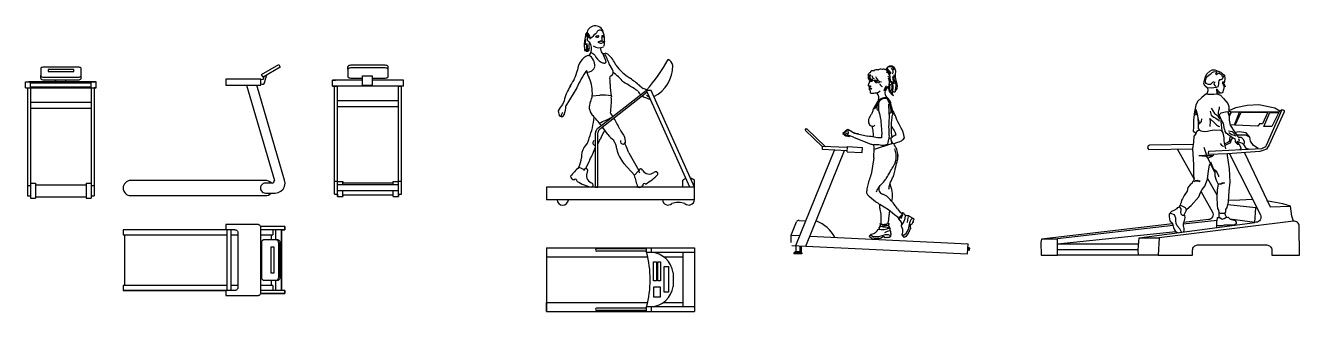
# Model space of a CAD drawing. Header units: millimetres. Extents: x 29224 to 62779, y 35576 to 54938.
# Drawn here: x 41685 to 54280, y 38608 to 41432 of the extents above; entities that cross this region are included whole.
import ezdxf

# ---------------------------------------------------------------- set-up
doc = ezdxf.new("R2010")
doc.units = ezdxf.units.MM

# ---------------------------------------------------------------- blocks, each defined once
blk = doc.blocks.new('A$C6AF448ED')
at = {"linetype": 'Continuous'}
for p, q in [((151, 1286), (150, 1281)), ((150, 1281), (150, 1211)), ((156, 1290), (151, 1286)), ((162, 1293), (156, 1290)), ((171, 1295), (162, 1293)), ((180, 1296), (171, 1295)), ((520, 1296), (180, 1296)), ((477, 1271), (223, 1271)), ((223, 1271), (223, 1252)), ((477, 1252), (477, 1271)), ((529, 1295), (520, 1296)), ((538, 1293), (529, 1295)), ((544, 1290), (538, 1293)), ((549, 1286), (544, 1290)), ((550, 1281), (549, 1286)), ((550, 1211), (550, 1281)), ((0, 1150), (50, 1150)), ((0, 1090), (0, 1150)), ((670, 1150), (30, 1150)), ((50, 1150), (51, 1150)), ((50, 1090), (50, 1150)), ((50, 1139), (650, 1139)), ((51, 1150), (56, 1150)), ((56, 1150), (62, 1150)), ((62, 1150), (71, 1150)), ((71, 1150), (80, 1150)), ((80, 1150), (620, 1150)), ((150, 1185), (150, 1211)), ((150, 1211), (151, 1206)), ((150, 1185), (151, 1180)), ((151, 1206), (156, 1202)), ((151, 1180), (156, 1176)), ((156, 1202), (162, 1199)), ((156, 1176), (162, 1173)), ((162, 1199), (171, 1197)), ((162, 1173), (171, 1171)), ((171, 1197), (180, 1196)), ((171, 1171), (180, 1170)), ((180, 1196), (520, 1196)), ((180, 1170), (520, 1170)), ((223, 1252), (477, 1252)), ((223, 1251), (223, 1252)), ((223, 1251), (477, 1251)), ((295, 1150), (295, 1170)), ((295, 1170), (295, 1150)), ((395, 1170), (395, 1150)), ((477, 1251), (477, 1252)), ((520, 1196), (529, 1197)), ((520, 1170), (529, 1171)), ((529, 1197), (538, 1199)), ((529, 1171), (538, 1173)), ((538, 1199), (544, 1202)), ((538, 1173), (544, 1176)), ((544, 1202), (549, 1206)), ((544, 1176), (549, 1180)), ((549, 1206), (550, 1211)), ((549, 1180), (550, 1185)), ((550, 1185), (550, 1211)), ((620, 1150), (629, 1150)), ((629, 1150), (638, 1150)), ((638, 1150), (644, 1150)), ((644, 1150), (649, 1150)), ((649, 1150), (650, 1150)), ((650, 1150), (700, 1150)), ((650, 1090), (650, 1150)), ((679, 1150), (670, 1150)), ((688, 1150), (679, 1150)), ((694, 1150), (688, 1150)), ((699, 1150), (694, 1150)), ((700, 1150), (699, 1150)), ((700, 1090), (700, 1150)), ((0, 1090), (50, 1090)), ((20, 1090), (20, 151)), ((20, 1090), (50, 1090)), ((50, 1101), (650, 1101)), ((50, 1090), (50, 151)), ((650, 1090), (50, 1090)), ((50, 1090), (51, 1090)), ((51, 1090), (56, 1090)), ((56, 1090), (62, 1090)), ((62, 1090), (71, 1090)), ((71, 1090), (80, 1090)), ((80, 1090), (620, 1090)), ((620, 1090), (629, 1090)), ((629, 1090), (638, 1090)), ((638, 1090), (644, 1090)), ((644, 1090), (649, 1090)), ((649, 1090), (650, 1090)), ((650, 1090), (650, 151)), ((650, 1090), (680, 1090)), ((650, 1090), (700, 1090)), ((680, 1090), (680, 151)), ((688, 1090), (680, 1090)), ((694, 1090), (688, 1090)), ((699, 1090), (694, 1090)), ((700, 1090), (699, 1090)), ((50, 950), (650, 950)), ((50, 890), (650, 890)), ((20, 151), (20, 145)), ((20, 145), (20, 138)), ((20, 138), (20, 133)), ((20, 133), (20, 129)), ((20, 129), (20, 126)), ((50, 151), (50, 150)), ((50, 150), (50, 146)), ((50, 150), (100, 150)), ((50, 146), (50, 136)), ((50, 136), (50, 119)), ((100, 150), (100, 146)), ((100, 146), (100, 136)), ((100, 136), (100, 123)), ((100, 134), (600, 134)), ((100, 134), (100, 132)), ((100, 132), (100, 123)), ((600, 150), (600, 146)), ((600, 150), (650, 150)), ((600, 146), (600, 136)), ((600, 136), (600, 119)), ((650, 151), (650, 145)), ((650, 150), (650, 146)), ((650, 146), (650, 136)), ((650, 145), (650, 138)), ((650, 138), (650, 133)), ((650, 136), (650, 119)), ((650, 133), (650, 129)), ((650, 129), (650, 126)), ((680, 151), (680, 145)), ((680, 145), (680, 138)), ((680, 138), (680, 133)), ((680, 133), (680, 129)), ((680, 129), (680, 126)), ((20, 126), (20, 125)), ((20, 125), (50, 125)), ((20, 125), (20, 123)), ((20, 123), (20, 115)), ((20, 115), (20, 104)), ((20, 104), (20, 90)), ((20, 90), (20, 75)), ((20, 75), (20, 60)), ((20, 60), (20, 46)), ((20, 46), (20, 35)), ((20, 35), (20, 27)), ((20, 27), (20, 25)), ((20, 25), (50, 25)), ((20, 25), (50, 25)), ((50, 119), (50, 98)), ((50, 98), (50, 75)), ((50, 75), (50, 52)), ((50, 52), (50, 31)), ((50, 31), (50, 14)), ((50, 14), (50, 4)), ((50, 4), (50, 0)), ((100, 123), (100, 110)), ((100, 119), (100, 98)), ((100, 110), (100, 93)), ((100, 98), (100, 75)), ((100, 93), (100, 75)), ((100, 75), (100, 57)), ((100, 75), (100, 52)), ((100, 57), (100, 40)), ((100, 52), (100, 31)), ((100, 40), (100, 27)), ((100, 27), (100, 14)), ((100, 27), (100, 18)), ((100, 18), (100, 16)), ((100, 16), (600, 16)), ((100, 14), (100, 4)), ((100, 4), (100, 0)), ((600, 119), (600, 98)), ((600, 98), (600, 75)), ((600, 75), (600, 52)), ((600, 52), (600, 31)), ((600, 31), (600, 14)), ((600, 14), (600, 4)), ((600, 4), (600, 0)), ((650, 126), (650, 125)), ((650, 125), (680, 125)), ((650, 125), (650, 123)), ((650, 123), (650, 115)), ((650, 119), (650, 98)), ((650, 115), (650, 104)), ((650, 104), (650, 90)), ((650, 98), (650, 75)), ((650, 90), (650, 75)), ((650, 75), (650, 60)), ((650, 75), (650, 52)), ((650, 60), (650, 46)), ((650, 52), (650, 31)), ((650, 46), (650, 35)), ((650, 35), (650, 27)), ((650, 31), (650, 14)), ((650, 27), (650, 25)), ((650, 25), (680, 25)), ((650, 25), (680, 25)), ((650, 14), (650, 4)), ((650, 4), (650, 0)), ((680, 126), (680, 125)), ((680, 125), (680, 123)), ((680, 123), (680, 115)), ((680, 115), (680, 104)), ((680, 104), (680, 90)), ((680, 90), (680, 75)), ((680, 75), (680, 60)), ((680, 60), (680, 46)), ((680, 46), (680, 35)), ((680, 35), (680, 27)), ((680, 27), (680, 25)), ((50, 0), (100, 0)), ((50, 0), (100, 0)), ((600, 0), (650, 0)), ((600, 0), (650, 0))]:
    blk.add_line(p, q, dxfattribs=at)
blk = doc.blocks.new('A$C3A6A3270')
at = {"linetype": 'Continuous'}
for p, q in [((151, 1286), (150, 1281)), ((150, 1255), (150, 1281)), ((151, 1260), (150, 1255)), ((156, 1290), (151, 1286)), ((156, 1264), (151, 1260)), ((162, 1293), (156, 1290)), ((162, 1267), (156, 1264)), ((171, 1295), (162, 1293)), ((171, 1269), (162, 1267)), ((180, 1296), (171, 1295)), ((180, 1270), (171, 1269)), ((520, 1296), (180, 1296)), ((520, 1270), (180, 1270)), ((529, 1295), (520, 1296)), ((529, 1269), (520, 1270)), ((538, 1293), (529, 1295)), ((538, 1267), (529, 1269)), ((544, 1290), (538, 1293)), ((544, 1264), (538, 1267)), ((549, 1286), (544, 1290)), ((549, 1260), (544, 1264)), ((550, 1281), (549, 1286)), ((550, 1255), (549, 1260)), ((550, 1255), (550, 1281)), ((1, 1150), (0, 1150)), ((0, 1150), (30, 1150)), ((0, 1090), (0, 1150)), ((6, 1150), (1, 1150)), ((12, 1150), (6, 1150)), ((21, 1150), (12, 1150)), ((30, 1150), (21, 1150)), ((295, 1150), (30, 1150)), ((150, 1255), (150, 1185)), ((150, 1185), (151, 1180)), ((151, 1180), (156, 1176)), ((156, 1176), (162, 1173)), ((162, 1173), (171, 1171)), ((171, 1171), (180, 1170)), ((180, 1170), (295, 1170)), ((295, 1193), (395, 1193)), ((295, 1118), (295, 1193)), ((395, 1118), (395, 1193)), ((395, 1170), (520, 1170)), ((670, 1150), (395, 1150)), ((520, 1170), (529, 1171)), ((529, 1171), (538, 1173)), ((538, 1173), (544, 1176)), ((544, 1176), (549, 1180)), ((549, 1180), (550, 1185)), ((550, 1185), (550, 1255)), ((679, 1150), (670, 1150)), ((688, 1150), (679, 1150)), ((694, 1150), (688, 1150)), ((699, 1150), (694, 1150)), ((700, 1150), (699, 1150)), ((700, 1090), (700, 1150)), ((1, 1090), (0, 1090)), ((0, 1090), (20, 1090)), ((6, 1090), (1, 1090)), ((12, 1090), (6, 1090)), ((21, 1090), (12, 1090)), ((20, 1090), (50, 1090)), ((20, 153), (20, 1090)), ((30, 1090), (21, 1090)), ((670, 1090), (30, 1090)), ((50, 153), (50, 1090)), ((295, 1111), (295, 1118)), ((295, 1106), (295, 1111)), ((295, 1102), (295, 1106)), ((295, 1101), (295, 1102)), ((295, 1101), (395, 1101)), ((395, 1111), (395, 1118)), ((395, 1106), (395, 1111)), ((395, 1102), (395, 1106)), ((395, 1101), (395, 1102)), ((650, 1090), (680, 1090)), ((650, 153), (650, 1090)), ((679, 1090), (670, 1090)), ((688, 1090), (679, 1090)), ((680, 153), (680, 1090)), ((694, 1090), (688, 1090)), ((699, 1090), (694, 1090)), ((700, 1090), (699, 1090)), ((50, 950), (650, 950)), ((50, 890), (650, 890)), ((20, 153), (50, 153)), ((20, 123), (20, 153)), ((50, 123), (50, 153)), ((50, 150), (100, 150)), ((100, 146), (100, 150)), ((100, 150), (100, 146)), ((100, 136), (100, 146)), ((100, 146), (100, 136)), ((100, 136), (100, 134)), ((100, 120), (100, 136)), ((100, 132), (100, 134)), ((100, 134), (600, 134)), ((100, 134), (600, 134)), ((100, 123), (100, 132)), ((600, 150), (650, 150)), ((600, 146), (600, 150)), ((600, 136), (600, 146)), ((600, 120), (600, 136)), ((650, 153), (680, 153)), ((650, 123), (650, 153)), ((680, 123), (680, 153)), ((20, 92), (20, 123)), ((20, 65), (20, 92)), ((20, 44), (20, 65)), ((20, 30), (20, 44)), ((20, 25), (20, 30)), ((20, 25), (50, 25)), ((50, 92), (50, 123)), ((50, 120), (650, 120)), ((50, 65), (50, 92)), ((50, 44), (50, 65)), ((50, 60), (650, 60)), ((50, 30), (50, 44)), ((50, 25), (50, 30)), ((50, 14), (50, 25)), ((50, 25), (50, 14)), ((50, 4), (50, 14)), ((50, 14), (50, 4)), ((50, 0), (50, 4)), ((50, 4), (50, 0)), ((50, 0), (100, 0)), ((100, 120), (100, 123)), ((100, 52), (100, 60)), ((100, 57), (100, 60)), ((100, 40), (100, 57)), ((100, 31), (100, 52)), ((100, 27), (100, 40)), ((100, 18), (100, 27)), ((100, 14), (100, 27)), ((100, 16), (100, 18)), ((100, 16), (100, 14)), ((100, 16), (600, 16)), ((100, 4), (100, 14)), ((100, 14), (100, 4)), ((100, 0), (100, 4)), ((100, 4), (100, 0)), ((600, 52), (600, 60)), ((600, 31), (600, 52)), ((600, 14), (600, 31)), ((600, 4), (600, 14)), ((600, 0), (600, 4)), ((600, 0), (650, 0)), ((650, 92), (650, 123)), ((650, 65), (650, 92)), ((650, 44), (650, 65)), ((650, 30), (650, 44)), ((650, 25), (650, 30)), ((650, 14), (650, 25)), ((650, 25), (650, 14)), ((650, 25), (680, 25)), ((650, 4), (650, 14)), ((650, 14), (650, 4)), ((650, 0), (650, 4)), ((650, 4), (650, 0)), ((680, 92), (680, 123)), ((680, 65), (680, 92)), ((680, 44), (680, 65)), ((680, 30), (680, 44)), ((680, 25), (680, 30))]:
    blk.add_line(p, q, dxfattribs=at)
blk = doc.blocks.new('A$C50002587')
at = {"linetype": 'Continuous'}
for p, q in [((1392, 1176), (1384, 1147)), ((1399, 1118), (1422, 1193)), ((1221, 1090), (1495, 151)), ((1597, 153), (1323, 1090)), ((1407, 150), (75, 150)), ((1601, 123), (1597, 153)), ((75, 0), (1407, 0)), ((1407, 25), (1502, 25)), ((1502, 25), (1533, 30)), ((1533, 30), (1560, 44)), ((1560, 44), (1581, 65)), ((1581, 65), (1596, 92)), ((1596, 92), (1601, 123))]:
    blk.add_line(p, q, dxfattribs=at)
blk.add_line((1410, 125), (1475, 125))
for points in [[(1383, 1170), (1368, 1196), (1539, 1296), (1554, 1270)], [(1017, 1090), (1363, 1090), (1363, 1150), (1017, 1150)]]:
    blk.add_lwpolyline(points, close=True)
for centre, radius, start, end in [((1377, 1124), 23.4, 73.8451, 127.1809), ((1377, 1124), 23.4, 232.8191, 344.0241), ((75, 75), 75, 90, 270), ((1407, 75), 75, 41.8093, 90.4444), ((1475, 145), 20.4, 267.9665, 17.3879), ((1408, 75), 50, 88.7037, 271.2974), ((1407, 75), 75, 269.5556, 318.1912)]:
    blk.add_arc(centre, radius, start, end)
blk = doc.blocks.new('A$C02925C6F')
at = {"linetype": 'Continuous'}
for p, q in [((50, 495), (50, 1600)), ((100, 1600), (50, 1600)), ((100, 1600), (50, 1600)), ((50, 1600), (50, 584)), ((100, 574), (100, 1600)), ((100, 1585), (100, 1600)), ((600, 1585), (100, 1585)), ((600, 1585), (100, 1585)), ((600, 1600), (600, 574)), ((650, 1600), (600, 1600)), ((650, 1600), (600, 1600)), ((600, 1600), (600, 1585)), ((650, 495), (650, 1600)), ((650, 584), (650, 1600)), ((50, 584), (0, 584)), ((0, 584), (0, 268)), ((50, 584), (0, 584)), ((0, 584), (0, 268)), ((650, 574), (50, 574)), ((650, 534), (50, 534)), ((100, 465), (100, 534)), ((600, 534), (600, 465)), ((700, 584), (650, 584)), ((700, 584), (650, 584)), ((700, 268), (700, 584)), ((700, 268), (700, 584)), ((50, 490), (50, 495)), ((52, 485), (50, 490)), ((54, 480), (52, 485)), ((57, 476), (54, 480)), ((61, 472), (57, 476)), ((65, 469), (61, 472)), ((70, 467), (65, 469)), ((75, 466), (70, 467)), ((80, 465), (75, 466)), ((620, 465), (80, 465)), ((625, 466), (620, 465)), ((630, 467), (625, 466)), ((635, 469), (630, 467)), ((639, 472), (635, 469)), ((643, 476), (639, 472)), ((646, 480), (643, 476)), ((648, 485), (646, 480)), ((650, 490), (648, 485)), ((650, 495), (650, 490)), ((0, 268), (0, 263)), ((0, 268), (1, 263)), ((0, 263), (2, 258)), ((1, 263), (2, 258)), ((2, 258), (4, 253)), ((2, 258), (4, 253)), ((4, 253), (7, 249)), ((4, 253), (7, 249)), ((693, 249), (696, 253)), ((693, 249), (696, 253)), ((696, 253), (698, 258)), ((696, 253), (698, 258)), ((698, 258), (700, 263)), ((698, 258), (699, 263)), ((699, 263), (700, 268)), ((700, 263), (700, 268)), ((7, 249), (11, 245)), ((7, 249), (11, 245)), ((11, 245), (15, 242)), ((11, 245), (15, 242)), ((15, 242), (20, 240)), ((15, 242), (20, 240)), ((20, 240), (25, 239)), ((20, 0), (20, 240)), ((20, 240), (20, 0)), ((25, 239), (30, 238)), ((30, 238), (670, 238)), ((50, 0), (50, 238)), ((100, 120), (100, 238)), ((150, 135), (100, 135)), ((152, 216), (150, 212)), ((150, 212), (150, 208)), ((150, 208), (150, 73)), ((154, 220), (152, 216)), ((157, 224), (154, 220)), ((161, 227), (157, 224)), ((165, 230), (161, 227)), ((170, 232), (165, 230)), ((175, 233), (170, 232)), ((180, 233), (175, 233)), ((520, 233), (180, 233)), ((477, 139), (223, 139)), ((223, 139), (223, 106)), ((477, 106), (477, 139)), ((525, 233), (520, 233)), ((530, 232), (525, 233)), ((535, 230), (530, 232)), ((539, 227), (535, 230)), ((543, 224), (539, 227)), ((546, 220), (543, 224)), ((548, 216), (546, 220)), ((550, 212), (548, 216)), ((550, 208), (550, 212)), ((550, 73), (550, 208)), ((600, 135), (550, 135)), ((600, 238), (600, 120)), ((650, 0), (650, 238)), ((670, 238), (675, 239)), ((675, 239), (680, 240)), ((680, 240), (685, 242)), ((680, 240), (685, 242)), ((680, 0), (680, 240)), ((680, 0), (680, 240)), ((685, 242), (689, 245)), ((685, 242), (689, 245)), ((689, 245), (693, 249)), ((689, 245), (693, 249)), ((50, 0), (20, 0)), ((20, 0), (50, 0)), ((100, 120), (50, 120)), ((150, 94), (50, 94)), ((650, 35), (50, 35)), ((50, 0), (50, 35)), ((50, 35), (650, 35)), ((150, 88), (150, 83)), ((150, 83), (152, 79)), ((150, 73), (150, 69)), ((150, 69), (152, 64)), ((152, 79), (154, 75)), ((152, 64), (154, 60)), ((154, 75), (157, 71)), ((154, 60), (157, 57)), ((157, 71), (161, 68)), ((157, 57), (161, 53)), ((161, 68), (165, 66)), ((161, 53), (165, 51)), ((165, 66), (170, 64)), ((165, 51), (170, 49)), ((170, 64), (175, 63)), ((170, 49), (175, 48)), ((175, 63), (180, 62)), ((175, 48), (180, 47)), ((180, 62), (520, 62)), ((180, 47), (520, 47)), ((223, 107), (477, 107)), ((223, 106), (477, 106)), ((520, 62), (525, 63)), ((520, 47), (525, 48)), ((525, 63), (530, 64)), ((525, 48), (530, 49)), ((530, 64), (535, 66)), ((530, 49), (535, 51)), ((535, 66), (539, 68)), ((535, 51), (539, 53)), ((539, 68), (543, 71)), ((539, 53), (543, 57)), ((543, 71), (546, 75)), ((543, 57), (546, 60)), ((546, 75), (548, 79)), ((546, 60), (548, 64)), ((548, 79), (550, 83)), ((548, 64), (550, 69)), ((650, 94), (550, 94)), ((550, 83), (550, 88)), ((550, 69), (550, 73)), ((650, 120), (600, 120)), ((650, 35), (650, 0)), ((680, 0), (650, 0)), ((650, 0), (680, 0))]:
    blk.add_line(p, q, dxfattribs=at)
blk = doc.blocks.new('A$C5AAA7C90')
for p, q in [((990, 585), (990, 630)), ((1035, 630), (1035, 585)), ((0, 540), (1001, 540)), ((990, 619), (495, 619)), ((990, 596), (495, 596)), ((990, 585), (1463, 585)), ((1157, 540), (1350, 540)), ((1350, 585), (1350, 45)), ((1252, 382), (1252, 247)), ((0, 90), (1001, 90)), ((0, 0), (0, 90)), ((990, 34), (495, 34)), ((990, 11), (495, 11)), ((1463, 45), (990, 45)), ((990, 0), (990, 45)), ((1035, 45), (1035, 0)), ((1157, 90), (1350, 90))]:
    blk.add_line(p, q)
for points in [[(0, 630), (1463, 630), (1463, 270), (1463, 0)], [(0, 630), (0, 270), (0, 0), (1463, 0)]]:
    blk.add_lwpolyline(points)
for points in [[(1058, 489), (1088, 489), (1088, 303), (1058, 303)], [(1100, 489), (1129, 489), (1129, 303), (1100, 303)], [(1163, 443), (1206, 443), (1206, 191), (1163, 191)], [(1058, 146), (1129, 146), (1129, 240), (1058, 240)]]:
    blk.add_lwpolyline(points, close=True)
for centre, radius, start, end in [((496, 607), 11.3, 93.4357, 266.5643), ((12, 315), 1014, 344.5607, 15.4393), ((1017, 349), 237, 8.1895, 85.6642), ((1017, 281), 237, 274.3358, 351.8105), ((496, 22), 11.3, 93.4357, 266.5643)]:
    blk.add_arc(centre, radius, start, end)
blk = doc.blocks.new('A$C2A200C82')
for p, q in [((387, 1582), (390, 1641)), ((389, 1676), (409, 1653)), ((394, 1683), (413, 1659)), ((416, 1679), (400, 1699)), ((403, 1685), (425, 1655)), ((544, 1656), (549, 1637)), ((380, 1526), (375, 1603)), ((376, 1528), (383, 1524)), ((385, 1522), (382, 1541)), ((382, 1541), (389, 1526)), ((383, 1524), (385, 1522)), ((389, 1526), (396, 1538)), ((396, 1538), (401, 1514)), ((400, 1596), (407, 1529)), ((401, 1514), (400, 1596)), ((407, 1529), (413, 1517)), ((413, 1546), (419, 1523)), ((413, 1517), (413, 1546)), ((419, 1523), (422, 1548)), ((422, 1548), (420, 1536)), ((530, 1617), (508, 1608)), ((508, 1608), (534, 1599)), ((553, 1619), (563, 1614)), ((563, 1614), (553, 1601)), ((587, 1428), (556, 1498)), ((652, 1338), (620, 1396)), ((300, 1159), (192, 979)), ((923, 1177), (956, 1151)), ((174, 1031), (158, 992)), ((453, 1078), (527, 1084)), ((990, 1133), (507, 757)), ((997, 1116), (533, 754)), ((1018, 1061), (989, 1082)), ((989, 1059), (1016, 1047)), ((1418, 177), (990, 1133)), ((1035, 1133), (990, 1133)), ((1463, 177), (1035, 1133)), ((116, 930), (126, 886)), ((147, 883), (163, 916)), ((174, 896), (156, 872)), ((484, 177), (484, 715)), ((507, 177), (507, 713)), ((815, 516), (913, 340)), ((869, 294), (765, 411)), ((320, 373), (373, 350)), ((913, 340), (869, 294)), ((0, 177), (0, 53)), ((1463, 177), (0, 177)), ((484, 177), (507, 177)), ((1350, 222), (1350, 245)), ((1350, 177), (1350, 222)), ((1463, 53), (1463, 245)), ((1463, 53), (0, 53))]:
    blk.add_line(p, q)
for centre, radius, start, end in [((482, 1687), 83.2, 6.1128, 166.6309), ((740, 1573), 366, 163.5836, 187.027), ((394, 1683), 8.67, 13.1451, 230.5092), ((409, 1696), 13, 125.7378, 241.506), ((329, 1632), 104, 9.3903, 45.7009), ((433, 1639), 28.8, 158.27, 257.5636), ((419, 1643), 14.3, 338.3034, 151.8997), ((313, 1853), 236, 299.9563, 320.0733), ((508, 1635), 35.5, 79.437, 130.0532), ((502, 1690), 32.5, 239.6118, 287.4779), ((529, 1691), 36.4, 7.9831, 162.5847), ((512, 1665), 5.79, 269.1448, 57.9739), ((552, 1667), 5.79, 131.3092, 280.1382), ((560, 1637), 35.5, 69.9898, 109.8461), ((558, 1693), 32.5, 261.8051, 299.2887), ((403, 1636), 172, 352.9491, 20.55), ((536, 1572), 117, 160.5731, 191.6456), ((329, 1546), 117, 339.489, 33.5536), ((522, 1653), 99, 233.6794, 296.1031), ((534, 1606), 11.2, 45.5919, 111.7988), ((541, 1627), 28.7, 256.7491, 296.2935), ((542, 1632), 8.94, 216.8707, 34.3333), ((596, 1538), 60.5, 163.6257, 215.5252), ((551, 1608), 11.2, 81.2438, 147.4508), ((1108, 1495), 547, 167.3363, 172.7126), ((479, 1320), 172, 113.3879, 175.6402), ((396, 1520), 45.5, 289.4616, 340.2709), ((348, 1369), 132, 359.1481, 57.9058), ((390, 1391), 124, 45.198, 67.0823), ((628, 1560), 171, 208.3551, 239.4491), ((580, 1469), 68.3, 235.6885, 260.0219), ((569, 1539), 42.7, 238.3571, 286.6812), ((574, 1420), 19.2, 252.6344, 306.8101), ((152, 1238), 494, 18.6356, 31.6608), ((579, 1454), 44.6, 41.6621, 87.9417), ((565, 1418), 24.6, 325.8073, 23.9732), ((409, 1257), 305, 24.258, 48.0716), ((-633, 2508), 2127, 319.7397, 329.7692), ((1178, 1372), 70.2, 4.7495, 67.5656), ((-139, 1443), 460, 324.4911, 346.1284), ((1652, 518), 1497, 147.1344, 154.6356), ((675, 1391), 287, 192.2282, 208.1792), ((403, 1395), 82.1, 267.3973, 339.7383), ((647, 1256), 22.1, 112.3124, 195.9954), ((618, 1313), 42, 298.757, 36.1073), ((9, 511), 1031, 43.0916, 50.9578), ((1081, 1670), 488, 216.1489, 238.6731), ((913, 1372), 335, 296.4552, 1.0021), ((651, 915), 490, 147.825, 166.3336), ((101, 1110), 353, 355.0595, 24.4415), ((463, 1211), 168, 354.2565, 13.6233), ((1471, 1214), 842, 181.3583, 190.0324), ((-1837, -3148), 5078, 57.3464, 59.2243), ((-80, 11), 1538, 49.2845, 53.8414), ((905, 971), 187, 61.9404, 74.0123), ((548, 969), 125, 154.9047, 219.6091), ((275, 1104), 180, 332.7513, 352.0413), ((562, 597), 489, 80.7641, 94.0757), ((-280, 1035), 922, 352.1523, 2.0186), ((1023, 1190), 136, 207.6641, 228.3616), ((1023, 1190), 136, 236.0915, 255.1147), ((1016, 1054), 7.09, 267.3931, 70.4055), ((1023, 1072), 12.1, 247.0176, 268.1852), ((290, 859), 187, 134.8543, 157.6917), ((137, 890), 12.1, 199.3469, 321.849), ((152, 878), 7.09, 138.4611, 301.4735), ((58, 965), 135, 329.0518, 5.9577), ((-431, 26), 1235, 37.9032, 44.3394), ((-252, 302), 1074, 32.1392, 34.3716), ((-202, 920), 675, 337.5638, 355.5291), ((539, 712), 55.1, 126.2174, 177.5352), ((-40501, 89524), 97741, 294.81706, 294.89919), ((-431, 26), 1235, 32.9236, 37.0793), ((-252, 302), 1074, 24.6091, 31.1866), ((243, 700), 184, 314.9304, 348.1703), ((483, 616), 24.1, 121.4193, 272.365), ((572, 701), 66.4, 126.3105, 169.1995), ((432, 674), 101, 317.9819, 345.54), ((960, 478), 463, 145.7843, 158.3385), ((845, 888), 306, 218.4512, 233.992), ((501, 534), 195, 5.117, 32.9577), ((2440, 1757), 1989, 210.4121, 213.1697), ((756, 628), 25.6, 160.5878, 340.9506), ((662, 630), 119, 346.2895, 18.7084), ((515, 478), 170, 147.0876, 183.8407), ((-166, 792), 687, 329.8826, 341.2055), ((1008, 619), 320, 192.3165, 220.5007), ((-335, 62), 1236, 21.5315, 25.8859), ((6, 512), 343, 336.136, 352.4727), ((2023, -356), 1785, 153.2612, 156.3731), ((1025, -350), 1010, 134.2952, 141.1143), ((275, 286), 35.9, 182.1782, 268.1955), ((286, 238), 17, 346.7422, 137.3361), ((390, 341), 19.2, 319.3574, 185.6764), ((473, 292), 77.2, 151.3635, 247.1615), ((1850, 531), 1010, 193.6093, 200.4284), ((932, 338), 19.2, 18.6715, 244.9905), ((1017, 384), 77.2, 210.6776, 306.4756), ((710, 686), 549, 299.4008, 315.6143), ((1080, 307), 22.6, 348.7088, 139.171), ((1406, 182), 84.4, 108.651, 131.7732), ((1406, 182), 84.4, 48.2268, 78.5467), ((576, 710), 549, 240.0868, 256.3002), ((439, 198), 22.6, 289.3947, 79.8569), ((921, 210), 35.9, 241.4922, 327.5096), ((968, 196), 17, 46.0563, 196.6502), ((161, 56), 56.2, 183.3469, 356.6531), ((1202, 56), 56, 183.0092, 311.5616), ((1304, -157), 183, 69.1376, 110.8624), ((1407, 56), 56, 228.4384, 356.9908)]:
    blk.add_arc(centre, radius, start, end)
blk = doc.blocks.new('Hex Nut ½ in. -side')
for p, q in [((0, -0.32), (0, 0.32)), ((0.03, 0.22), (0.42, 0.22)), ((0.45, 0.32), (0.45, -0.32)), ((0.03, -0.22), (0.42, -0.22))]:
    blk.add_line(p, q)
for points in [[(0.03, 0.43), (0.42, 0.43)], [(0.42, -0.43), (0.03, -0.43)]]:
    blk.add_lwpolyline(points)
for centre, radius, start, end in [((0.21, 0.32), 0.21, 149.0201, 210.9799), ((0.8, 0), 0.796, 164.2217, 195.7782), ((0.24, 0.32), 0.21, 329.0201, 30.9799), ((-0.35, 0), 0.796, 344.2218, 15.7782), ((0.21, -0.32), 0.21, 149.0201, 210.9799), ((0.24, -0.32), 0.21, 329.0201, 30.9799)]:
    blk.add_arc(centre, radius, start, end)
blk = doc.blocks.new('A$C6222789E')
for p, q in [((762, 1765, -864), (768, 1782, -864)), ((788, 1767, -864), (777, 1767, -864)), ((937, 1819, -864), (948, 1831, -864)), ((942, 1825, -864), (981, 1778, -864)), ((948, 1831, -864), (986, 1785, -864)), ((986, 1785, -864), (975, 1771, -864)), ((763, 1668, -864), (762, 1664, -864)), ((762, 1664, -864), (762, 1663, -864)), ((762, 1663, -864), (764, 1662, -864)), ((779, 1709, -864), (763, 1668, -864)), ((764, 1662, -864), (766, 1660, -864)), ((766, 1660, -864), (777, 1657, -864)), ((778, 1712, -864), (773, 1723, -864)), ((774, 1660, -864), (776, 1662, -864)), ((776, 1662, -864), (779, 1661, -864)), ((780, 1724, -864), (778, 1727, -864)), ((779, 1661, -864), (781, 1660, -864)), ((781, 1660, -864), (782, 1658, -864)), ((782, 1658, -864), (785, 1657, -864)), ((785, 1657, -864), (788, 1658, -864)), ((788, 1658, -864), (791, 1659, -864)), ((948, 1642, -864), (930, 1616, -864)), ((941, 1623, -864), (971, 1662, -864)), ((782, 1621, -864), (783, 1622, -864)), ((790, 1588, -864), (799, 1587, -864)), ((799, 1587, -864), (818, 1588, -864)), ((818, 1588, -864), (841, 1590, -864)), ((841, 1590, -864), (864, 1599, -864)), ((862, 1509, -864), (867, 1532, -864)), ((864, 1599, -864), (880, 1612, -864)), ((954, 1529, -864), (940, 1535, -864)), ((818, 1437, -864), (862, 1509, -864)), ((140, 1224), (154, 1238)), ((312, 1059), (140, 1224)), ((340, 1059), (154, 1238)), ((512, 1193, -864), (555, 1228, -864)), ((542, 1163, -864), (512, 1188, -864)), ((550, 1212, -864), (519, 1186, -864)), ((550, 1212, -864), (519, 1186, -864)), ((535, 1183, -864), (554, 1198, -864)), ((535, 1183, -864), (554, 1198, -864)), ((547, 1167, -864), (535, 1178, -864)), ((577, 1157, -864), (542, 1163, -864)), ((553, 1165, -864), (547, 1167, -864)), ((566, 1187, -864), (555, 1182, -864)), ((555, 1182, -864), (570, 1158, -864)), ((562, 1220, -864), (565, 1190, -864)), ((567, 1228, -864), (629, 1193, -864)), ((582, 1166, -864), (572, 1167, -864)), ((583, 1164, -864), (581, 1161, -864)), ((617, 1153, -864), (582, 1166, -864)), ((617, 1153, -864), (789, 1085, -864)), ((629, 1193, -864), (760, 1164, -864)), ((995, 1146, -864), (970, 1142, -864)), ((49, 83), (429, 1026)), ((148, 78), (528, 1021)), ((310, 1032), (312, 1062)), ((555, 1020), (310, 1032)), ((556, 1050), (312, 1062)), ((554, 1010), (557, 1060)), ((554, 1010), (704, 1002)), ((557, 1060), (707, 1052)), ((704, 1002), (707, 1052)), ((994, 1088, -864), (821, 1031, -864)), ((819, 948, -864), (793, 784, -864)), ((869, 645, -864), (875, 668, -864)), ((982, 676, -864), (981, 701, -864)), ((775, 567, -864), (836, 519, -864)), ((874, 617, -864), (876, 616, -864)), ((965, 436, -864), (879, 489, -864)), ((1024, 388, -864), (965, 436, -864)), ((1060, 359, -864), (1024, 388, -864)), ((1097, 387, -864), (1071, 365, -864)), ((1089, 349, -864), (1105, 389, -864)), ((1101, 408, -864), (1091, 378, -864)), ((1109, 406, -864), (1101, 408, -864)), ((1113, 397, -864), (1109, 406, -864)), ((1119, 400, -864), (1113, 397, -864)), ((1120, 393, -864), (1119, 400, -864)), ((1133, 380, -864), (1120, 393, -864)), ((3, 186), (54, 316)), ((79, 332), (147, 329)), ((873, 263, -864), (878, 268, -864)), ((876, 251, -864), (873, 263, -864)), ((878, 268, -864), (880, 277, -864)), ((880, 277, -864), (886, 288, -864)), ((882, 300, -864), (909, 285, -864)), ((886, 288, -864), (882, 300, -864)), ((886, 275, -864), (886, 289, -864)), ((886, 276, -864), (909, 270, -864)), ((886, 266, -864), (886, 275, -864)), ((890, 297, -864), (919, 289, -864)), ((890, 296, -864), (890, 297, -864)), ((896, 270, -864), (958, 283, -864)), ((901, 290, -864), (944, 299, -864)), ((907, 264, -864), (950, 269, -864)), ((919, 289, -864), (946, 289, -864)), ((944, 299, -864), (969, 302, -864)), ((964, 292, -864), (963, 281, -864)), ((963, 281, -864), (967, 273, -864)), ((969, 302, -864), (964, 292, -864)), ((967, 273, -864), (972, 261, -864)), ((972, 261, -864), (980, 249, -864)), ((1066, 351, -864), (1060, 359, -864)), ((1071, 365, -864), (1064, 346, -864)), ((1064, 346, -864), (1075, 331, -864)), ((1067, 341, -864), (1077, 360, -864)), ((1075, 331, -864), (1088, 313, -864)), ((1077, 360, -864), (1096, 370, -864)), ((1095, 298, -864), (1087, 323, -864)), ((1088, 313, -864), (1094, 306, -864)), ((1097, 286, -864), (1095, 298, -864)), ((0, 115), (3, 186)), ((3, 186), (88, 181)), ((188, 177), (1751, 100)), ((874, 244, -864), (876, 251, -864)), ((7, 85), (1746, 0)), ((29, 10), (29, 0)), ((108, 10), (29, 10)), ((98, 20), (39, 20)), ((39, 20), (39, 10)), ((49, 83), (49, 20)), ((88, 81), (88, 20)), ((98, 20), (98, 10)), ((102, 10), (102, 81)), ((108, 10), (108, 0)), ((1746, 0), (1751, 100)), ((108, 0), (29, 0))]:
    blk.add_line(p, q)
at = {"elevation": -864}
for points in [[(948, 1831), (960, 1849), (973, 1859), (999, 1858), (1020, 1845), (1032, 1809), (1028, 1768)], [(1016, 1768), (1016, 1741), (1018, 1725), (1028, 1701), (1034, 1685), (1036, 1665), (1028, 1619), (1031, 1600)], [(1004, 1754), (1012, 1680)], [(1023, 1713), (1025, 1682)], [(1186, 364), (1210, 349), (1214, 336), (1209, 333), (1210, 331), (1209, 328), (1209, 322), (1206, 318), (1202, 317), (1203, 313), (1203, 309), (1200, 308), (1198, 302), (1194, 293), (1188, 290), (1184, 293), (1179, 283), (1178, 264), (1180, 257), (1180, 250), (1176, 248), (1175, 247), (1177, 244), (1175, 237), (1173, 237), (1171, 233), (1170, 232), (1169, 226), (1169, 220), (1166, 221), (1164, 219), (1166, 216), (1162, 212), (1159, 211), (1158, 208), (1159, 206), (1152, 197), (1134, 174), (1117, 164), (1101, 179), (1103, 181), (1099, 192), (1101, 203), (1107, 216), (1105, 241), (1099, 259), (1093, 274), (1090, 277)], [(1209, 348), (1205, 352), (1198, 349), (1186, 337), (1179, 325), (1170, 307), (1167, 290), (1157, 242), (1132, 196), (1106, 179)], [(1157, 367), (1150, 342), (1149, 312)], [(986, 202), (985, 174), (975, 164), (970, 167), (969, 165), (965, 164), (961, 162), (955, 162), (952, 165), (950, 163), (946, 161), (944, 162), (937, 162), (928, 161), (922, 166), (923, 170), (912, 170), (894, 161), (890, 156), (883, 153), (880, 156), (878, 156), (877, 153), (869, 151), (869, 153), (864, 153), (863, 153), (857, 152), (852, 149), (852, 152), (848, 152), (847, 149), (841, 150), (840, 153), (836, 153), (835, 151), (823, 153), (795, 157), (777, 168), (783, 189), (786, 188), (794, 197), (804, 200), (819, 201), (840, 215), (853, 228), (863, 241), (864, 245)], [(984, 174), (984, 179), (979, 184), (963, 189), (949, 189), (928, 189), (912, 183), (865, 169), (813, 170), (786, 185)], [(975, 228), (950, 223), (923, 210)]]:
    blk.add_lwpolyline(points, dxfattribs=at)
for centre, radius, start, end in [((804, 1730, -864), 44.1, 127.5293, 176.7506), ((776, 1760, -864), 14.6, 159.245, 216.026), ((804, 1739, -864), 37.5, 135.7436, 190.2491), ((791, 1759, -864), 32.1, 98.1666, 134.8781), ((826, 1752, -864), 47.8, 166.3697, 212.8834), ((815, 1768, -864), 41.8, 73.4431, 147.7999), ((856, 1779, -864), 73.7, 190.8743, 196.2422), ((835, 1763, -864), 34.4, 179.6103, 245.6338), ((849, 1766, -864), 53.7, 76.1035, 124.5039), ((889, 1773, -864), 52.1, 72.8778, 124.0682), ((915, 1782, -864), 42.8, 14.8013, 105.3438), ((928, 1745, -864), 53.2, 345.5218, 70.8582), ((988, 1820, -864), 29.4, 354.0352, 123.8106), ((957, 1799, -864), 52.3, 335.7927, 44.0803), ((1247, 1772, -864), 219, 181.0213, 200.9722), ((682, 1673, -864), 104, 29.0015, 34.6703), ((797, 1733, -864), 29.1, 148.2081, 192.5474), ((775, 1636, -864), 5.01, 47.6659, 162.0315), ((775, 1647, -864), 10.4, 239.7842, 280.058), ((769, 1650, -864), 10.1, 317.3755, 28.0665), ((778, 1681, -864), 45.2, 41.3844, 90.4492), ((776, 1710, -864), 3.12, 339.3016, 25.7861), ((805, 1685, -864), 52.1, 239.7861, 261.0028), ((784, 1687, -864), 36.7, 44.1097, 96.2624), ((793, 1723, -864), 11.2, 205.6487, 260.2739), ((815, 1751, -864), 45.8, 226.5522, 253.7159), ((807, 1643, -864), 63.1, 97.8917, 112.7558), ((791, 1707, -864), 5.68, 115.884, 213.4774), ((809, 1724, -864), 20.8, 220.0351, 244.6169), ((856, 1779, -864), 73.7, 221.2822, 224.4448), ((852, 1724, -864), 32.9, 181.4803, 260.7515), ((860, 1742, -864), 33.3, 218.5245, 256.8479), ((882, 1749, -864), 58.1, 213.7917, 261.9229), ((904, 1768, -864), 69.8, 192.3191, 262.5423), ((910, 1684, -864), 30.7, 188.9892, 254.8116), ((1001, 1600, -864), 83.5, 131.9077, 173.0669), ((1058, 1562, -864), 144, 142.1093, 160.1271), ((952, 1674, -864), 21.9, 275.1904, 16.2039), ((944, 1718, -864), 38.6, 323.4188, 71.8537), ((914, 1699, -864), 60.7, 334.1424, 36.76), ((1046, 1642, -864), 82.8, 165.5312, 246.8086), ((1046, 1642, -864), 82.8, 152.3923, 158.5899), ((1046, 1642, -864), 72.8, 152.3923, 231.7926), ((894, 1651, -864), 106, 340.0478, 29.4209), ((894, 1651, -864), 116, 340.0478, 29.4209), ((1027, 1625, -864), 17.9, 338.9645, 72.0616), ((963, 1655, -864), 88.8, 335.488, 25.6138), ((776, 1625, -864), 2.52, 112.5194, 253.8599), ((810, 1513, -864), 120, 97.6835, 107.2363), ((779, 1626, -864), 5.63, 218.4869, 298.1537), ((782, 1622, -864), 15.5, 81.0445, 108.3859), ((774, 1611, -864), 10.5, 333.1808, 65.9685), ((769, 1632, -864), 10.9, 345.4909, 23.3063), ((795, 1600, -864), 13.2, 154.455, 242.0498), ((790, 1591, -864), 3.12, 242.0498, 264.9169), ((793, 1640, -864), 8.39, 273.5128, 319.6865), ((797, 1636, -864), 3.19, 255.5765, 325.8769), ((833, 1559, -864), 30.9, 26.4312, 101.1522), ((794, 1541, -864), 74.1, 353.2406, 25.7568), ((923, 1478, -864), 63.7, 93.7863, 141.1595), ((929, 1501, -864), 42, 35.6082, 104.456), ((961, 1593, -864), 35.2, 130.832, 209.7331), ((930, 1511, -864), 25, 67.2656, 98.8268), ((963, 1583, -864), 33.9, 193.1286, 227.1294), ((803, 1410, -864), 202, 27.6495, 47.3609), ((1038, 1596, -864), 39.2, 156.7398, 230.0586), ((1029, 1637, -864), 37.1, 223.4309, 271.9797), ((1691, 1238, -864), 702, 171.157, 187.562), ((514, 1191, -864), 3.03, 128.8725, 229.8416), ((521, 1184, -864), 3.03, 130.3691, 229.8416), ((537, 1180, -864), 3.03, 128.8484, 227.0928), ((553, 1162, -864), 2.8, 321.0298, 89.04), ((561, 1219, -864), 10.5, 60.1753, 128.8725), ((577, 1162, -864), 3.03, 261.0713, 329.4856), ((1071, 1151, -864), 85.7, 184.5594, 225.2512), ((-126, 1023, -864), 947, 355.4609, 3.519), ((1640, 1209, -864), 657, 188.6953, 190.6254), ((964, 1192, -864), 108, 286.0439, 294.069), ((924, 640, -864), 54.7, 174.903, 225.7747), ((763, 576, -864), 241, 346.1162, 24.6715), ((1511, 1458, -864), 1157, 234.278, 236.89), ((935, 672, -864), 86.2, 235.362, 253.8389), ((865, 454, -864), 142, 35.8031, 73.1809), ((366, -22, -864), 831, 34.2156, 42.2983), ((1201, 546, -864), 180, 214.2156, 234.8784), ((942, 398, -864), 191, 320.5257, 354.6215), ((78, 307), 25, 87.1934, 158.7585), ((246, 299), 25, 69.7661, 87.1934), ((140, 13), 330, 27.3617, 69.7661), ((901, 433, -864), 191, 258.8326, 292.9284), ((1142, 292, -864), 84.5, 58.3862, 70.1779), ((902, 207, -864), 84.5, 356.6931, 8.4848)]:
    blk.add_arc(centre, radius, start, end)
for points in [[(873, 1518, -864), (845, 1465, -864), (836, 1447, -864), (830, 1437, -864), (824, 1432, -864), (817, 1438, -864), (814, 1434, -864), (810, 1424, -864), (806, 1404, -864), (790, 1374, -864), (777, 1351, -864), (767, 1329, -864), (765, 1305, -864), (771, 1284, -864), (785, 1269, -864), (799, 1262, -864), (814, 1262, -864), (827, 1271, -864)], [(1003, 1389, -864), (1002, 1416, -864), (994, 1458, -864), (988, 1486, -864), (982, 1504, -864)]]:
    blk.add_spline(points, degree=3)
for points, knots in [([(926, 1536, -864), (918, 1535, -864), (897, 1531, -864), (868, 1507, -864), (860, 1451, -864), (870, 1399, -864), (885, 1342, -864), (889, 1294, -864), (894, 1240, -864), (898, 1191, -864), (895, 1160, -864), (893, 1148, -864)], [0.0071309, 0.0071309, 0.0071309, 0.0071309, 0.0322482, 0.0718184, 0.1089952, 0.1943964, 0.2311752, 0.2853077, 0.3383599, 0.3963209, 0.4318332, 0.4318332, 0.4318332, 0.4318332]), ([(954, 1529, -864), (959, 1516, -864), (971, 1489, -864), (981, 1448, -864), (988, 1418, -864), (986, 1396, -864), (978, 1390, -864), (973, 1386, -864), (972, 1385, -864)], [0, 0, 0, 0, 1.689369, 3.469461, 5.034127, 5.507846, 5.9707, 6.159999, 6.159999, 6.159999, 6.159999]), ([(963, 1525, -864), (970, 1507, -864), (975, 1488, -864), (985, 1463, -864), (989, 1437, -864), (994, 1417, -864), (993, 1397, -864), (1002, 1389, -864), (1011, 1384, -864), (998, 1368, -864), (997, 1355, -864), (997, 1346, -864)], [0, 0, 0, 0, 0.022679, 0.058749, 0.0791706, 0.1021408, 0.1208443, 0.1336015, 0.1372103, 0.1490243, 0.1774497, 0.1774497, 0.1774497, 0.1774497]), ([(867, 1412, -864), (862, 1415, -864), (852, 1423, -864), (850, 1442, -864), (850, 1457, -864), (853, 1465, -864), (867, 1493, -864)], [0, 0, 0, 0, 0.642633, 1.47689, 2.113447, 2.46611, 2.46611, 2.46611, 2.46611]), ([(956, 1086, -864), (969, 1139, -864), (971, 1147, -864), (973, 1163, -864), (969, 1210, -864), (967, 1276, -864), (975, 1347, -864), (969, 1407, -864), (969, 1446, -864), (967, 1472, -864), (966, 1478, -864)], [0.4491289, 0.4491289, 0.4491289, 0.4491289, 0.4504757, 0.4729327, 0.4979201, 0.5903334, 0.6721375, 0.7116803, 0.7710105, 0.7886946, 0.7886946, 0.7886946, 0.7886946]), ([(1121, 1145, -864), (1109, 1199, -864), (1108, 1207, -864), (1102, 1222, -864), (1079, 1262, -864), (1047, 1321, -864), (1024, 1386, -864), (1005, 1419, -864), (1000, 1429, -864)], [0.4491289, 0.4491289, 0.4491289, 0.4491289, 0.4504757, 0.4729327, 0.4979201, 0.5903334, 0.6721375, 0.7046519, 0.7046519, 0.7046519, 0.7046519]), ([(799, 1262, -864), (802, 1252, -864), (809, 1224, -864), (811, 1187, -864), (812, 1161, -864), (812, 1153, -864)], [0, 0, 0, 0, 0.0311866, 0.0859954, 0.1095203, 0.1095203, 0.1095203, 0.1095203]), ([(990, 1270, -864), (992, 1266, -864), (1004, 1245, -864), (1023, 1214, -864), (1034, 1185, -864), (1037, 1174, -864)], [0.3236218, 0.3236218, 0.3236218, 0.3236218, 0.3383599, 0.3963209, 0.4318332, 0.4318332, 0.4318332, 0.4318332]), ([(672, 1183, -864), (666, 1185, -864), (652, 1189, -864), (636, 1189, -864), (629, 1192, -864), (629, 1193, -864)], [0.65660736, 0.65660736, 0.65660736, 0.65660736, 0.67618522, 0.69813533, 0.70093317, 0.70093317, 0.70093317, 0.70093317]), ([(893, 1148, -864), (892, 1148, -864), (869, 1146, -864), (824, 1153, -864), (781, 1161, -864), (760, 1164, -864)], [0.4318332, 0.4318332, 0.4318332, 0.4318332, 0.4354939, 0.5020347, 0.5663181, 0.5663181, 0.5663181, 0.5663181]), ([(1037, 1174, -864), (1036, 1173, -864), (1023, 1165, -864), (1008, 1159, -864), (994, 1154, -864)], [0.43183323, 0.43183323, 0.43183323, 0.43183323, 0.4354939, 0.47947323, 0.47947323, 0.47947323, 0.47947323]), ([(1014, 1087, -864), (1028, 1094, -864), (1050, 1106, -864), (1083, 1110, -864), (1103, 1126, -864), (1114, 1138, -864), (1120, 1145, -864), (1121, 1145, -864)], [0.3760436, 0.3760436, 0.3760436, 0.3760436, 0.4233414, 0.4504757, 0.4729327, 0.4979201, 0.5000312, 0.5000312, 0.5000312, 0.5000312]), ([(789, 1085, -864), (800, 1083, -864), (831, 1079, -864), (871, 1083, -864), (907, 1071, -864), (932, 1076, -864), (947, 1082, -864), (955, 1086, -864), (956, 1086, -864)], [0.3301501, 0.3301501, 0.3301501, 0.3301501, 0.3637547, 0.4233414, 0.4504757, 0.4729327, 0.4979201, 0.5000312, 0.5000312, 0.5000312, 0.5000312]), ([(941, 745, -864), (949, 756, -864), (973, 805, -864), (1000, 843, -864), (1034, 902, -864), (1046, 980, -864), (1032, 1020, -864), (1025, 1037, -864)], [0, 0, 0, 0, 4.301208, 11.768756, 18.497049, 26.654686, 32.35618, 32.35618, 32.35618, 32.35618]), ([(1051, 924, -864), (1057, 944, -864), (1061, 991, -864), (1043, 1038, -864), (1025, 1075, -864), (1014, 1088, -864), (1011, 1091, -864)], [20.465412, 20.465412, 20.465412, 20.465412, 26.654686, 33.201011, 37.068084, 38.197303, 38.197303, 38.197303, 38.197303]), ([(1021, 793, -864), (1025, 807, -864), (1033, 860, -864), (1048, 905, -864), (1058, 950, -864), (1058, 976, -864), (1058, 979, -864)], [0, 0, 0, 0, 4.301208, 11.768756, 18.497049, 19.404803, 19.404803, 19.404803, 19.404803]), ([(775, 567, -864), (772, 570, -864), (762, 579, -864), (749, 596, -864), (750, 630, -864), (759, 671, -864), (773, 726, -864), (786, 764, -864), (793, 784, -864)], [56.44745, 56.44745, 56.44745, 56.44745, 57.739708, 60.521023, 62.449397, 67.50723, 73.279224, 79.509846, 79.509846, 79.509846, 79.509846]), ([(968, 640, -864), (969, 652, -864), (972, 680, -864), (991, 728, -864), (1013, 764, -864), (1020, 789, -864), (1021, 793, -864)], [0, 0, 0, 0, 3.827157, 8.375341, 15.218396, 16.342487, 16.342487, 16.342487, 16.342487]), ([(845, 614, -864), (850, 626, -864), (861, 651, -864), (893, 691, -864), (925, 719, -864), (939, 741, -864), (941, 745, -864)], [0, 0, 0, 0, 3.827157, 8.375341, 15.218396, 16.342487, 16.342487, 16.342487, 16.342487]), ([(892, 296, -864), (892, 300, -864), (893, 312, -864), (891, 339, -864), (893, 384, -864), (884, 428, -864), (879, 457, -864), (877, 491, -864)], [13.507937, 13.507937, 13.507937, 13.507937, 14.490863, 17.135235, 21.722249, 27.975162, 30.481264, 30.481264, 30.481264, 30.481264]), ([(960, 301, -864), (961, 308, -864), (967, 336, -864), (969, 370, -864), (973, 396, -864), (978, 425, -864)], [0.0431967, 0.0431967, 0.0431967, 0.0431967, 0.0650182, 0.1292382, 0.1447392, 0.1447392, 0.1447392, 0.1447392]), ([(1170, 371, -864), (1164, 375, -864), (1149, 378, -864), (1135, 380, -864), (1128, 381, -864)], [19.301152, 19.301152, 19.301152, 19.301152, 24.375309, 29.174976, 29.174976, 29.174976, 29.174976]), ([(958, 253, -864), (959, 255, -864), (958, 257, -864), (957, 261, -864), (963, 261, -864), (965, 264, -864), (970, 265, -864), (970, 262, -864), (972, 259, -864), (974, 260, -864), (974, 260, -864)], [0.103386, 0.103386, 0.103386, 0.103386, 0.884638, 1.582882, 2.584451, 3.689006, 4.373869, 4.998319, 5.743465, 6.091627, 6.091627, 6.091627, 6.091627]), ([(986, 219, -864), (986, 226, -864), (981, 241, -864), (976, 254, -864), (974, 260, -864)], [19.301152, 19.301152, 19.301152, 19.301152, 24.375309, 29.174976, 29.174976, 29.174976, 29.174976])]:
    blk.add_open_spline(points, degree=3, knots=knots)
for points in [[(873, 635, -864), (871, 643, -864), (871, 652, -864), (870, 661, -864)], [(972, 264, -864), (972, 264, -864), (971, 264, -864), (971, 265, -864)]]:
    blk.add_open_spline(points, degree=3)
at = {"xscale": 31.2500000000251, "yscale": 31.2500000000251, "zscale": 31.2500000000251, "rotation": 177.1934378643421}
blk.add_blockref('Hex Nut ½ in. -side', (1763, 49), dxfattribs=at)
blk = doc.blocks.new('A$C428942EB')
for p, q in [((1306, 292), (163, 159)), ((1742, 343), (1406, 304)), ((1333, 230), (164, 108)), ((967, 108), (164, 108)), ((962, 51), (164, 51)), ((1063, 0), (165, 0))]:
    blk.add_line(p, q)
blk.add_lwpolyline([(1813, 1777), (1802, 1761), (1790, 1736), (1779, 1731), (1768, 1731), (1764, 1731), (1758, 1721), (1754, 1709), (1756, 1687), (1747, 1662), (1731, 1654), (1687, 1648), (1642, 1651), (1623, 1669), (1609, 1690), (1616, 1726), (1627, 1759), (1641, 1789), (1668, 1817), (1691, 1828), (1719, 1828), (1752, 1818), (1779, 1806), (1791, 1794), (1800, 1788)], close=True)
for points in [[(1706, 1714), (1694, 1702), (1679, 1687), (1675, 1685), (1656, 1685), (1630, 1694), (1627, 1726), (1635, 1758), (1663, 1779), (1680, 1791), (1691, 1802), (1705, 1811), (1727, 1813), (1738, 1811), (1732, 1796), (1727, 1787), (1732, 1783), (1758, 1800), (1775, 1789), (1784, 1784), (1789, 1777), (1791, 1768), (1789, 1759)], [(1813, 1777), (1817, 1744), (1815, 1713), (1809, 1709), (1794, 1707), (1815, 1714)], [(1750, 1588), (1710, 1585), (1650, 1585), (1631, 1588), (1642, 1596), (1645, 1606), (1653, 1627), (1651, 1651)], [(1721, 1707), (1713, 1700), (1710, 1687), (1720, 1674), (1730, 1664)], [(1735, 1643), (1739, 1594), (1750, 1588), (1776, 1581), (1805, 1548), (1846, 1498), (1857, 1468), (1858, 1435), (1853, 1431), (1861, 1427), (1863, 1418), (1853, 1416), (1826, 1413), (1779, 1403), (1765, 1388), (1763, 1381), (1756, 1387), (1756, 1412), (1761, 1439), (1765, 1449), (1765, 1465)], [(1815, 1713), (1809, 1695), (1820, 1665), (1811, 1658), (1808, 1651), (1804, 1635), (1800, 1625), (1798, 1613), (1793, 1601), (1782, 1598), (1772, 1601), (1754, 1620), (1741, 1635)], [(1793, 1700), (1811, 1703)], [(1793, 1700), (1805, 1692)], [(1798, 1685), (1808, 1674), (1808, 1661)], [(1631, 1588), (1591, 1555), (1546, 1518), (1530, 1481), (1519, 1416), (1514, 1394), (1519, 1387), (1536, 1386), (1532, 1413), (1532, 1420), (1532, 1442)], [(1782, 1598), (1772, 1599), (1756, 1599), (1743, 1605)], [(1569, 1234), (1550, 1227), (1539, 1217), (1539, 1213), (1535, 1206), (1527, 1203), (1509, 1220), (1510, 1268), (1513, 1332), (1519, 1387)], [(1532, 1438), (1545, 1395), (1551, 1357), (1560, 1316), (1553, 1283), (1553, 1250), (1567, 1235), (1579, 1228), (1612, 1221), (1645, 1223), (1672, 1232), (1713, 1236), (1775, 1234), (1789, 1228), (1791, 1232), (1787, 1257), (1782, 1321), (1782, 1338), (1771, 1364), (1763, 1381)], [(1861, 1427), (1926, 1458), (2037, 1479), (2153, 1488), (2311, 1453), (2363, 1426), (2385, 1438), (2404, 1427), (2405, 1416), (2256, 1088), (2231, 1047), (2194, 1032), (2163, 1022), (1843, 1000), (1658, 992), (1656, 1004), (1661, 1025), (2183, 1054), (2224, 1074), (2230, 1086), (2385, 1438)], [(1672, 1421), (1682, 1383), (1708, 1361), (1728, 1351), (1742, 1342), (1757, 1331), (1761, 1323)], [(1682, 1450), (1716, 1399), (1746, 1379), (1758, 1355), (1768, 1344)], [(1846, 1415), (1861, 1368), (1860, 1333), (1871, 1284), (1915, 1217), (1943, 1173), (1953, 1163), (1968, 1163), (1980, 1165), (1997, 1148), (2008, 1124), (2008, 1106), (2004, 1091), (1991, 1103), (1976, 1108), (1939, 1121), (1935, 1118), (1959, 1091), (1946, 1093), (1924, 1114), (1922, 1129), (1919, 1147), (1894, 1158), (1831, 1204), (1820, 1222), (1820, 1232), (1815, 1245), (1804, 1299), (1782, 1338)], [(1876, 1419), (1858, 1377)], [(1960, 1408), (1879, 1412), (1861, 1368)], [(1960, 1408), (1909, 1284), (1870, 1287)], [(1876, 1419), (2356, 1414), (2283, 1269), (2202, 1270), (2264, 1407), (2353, 1408)], [(2242, 1410), (2191, 1295), (2161, 1297), (2145, 1273), (1920, 1282), (1979, 1412), (2242, 1410)], [(1551, 1358), (1555, 1293)], [(1586, 1346), (1583, 1318), (1573, 1307), (1561, 1292)], [(1673, 1269), (1675, 1323), (1668, 1350), (1715, 1306), (1734, 1287), (1754, 1273), (1765, 1270)], [(1535, 1206), (1531, 1196), (1513, 1174), (1509, 1114), (1498, 1051), (1509, 895), (1508, 786), (1513, 767), (1514, 753), (1509, 735), (1498, 724), (1495, 709), (1476, 695), (1453, 668), (1445, 632), (1417, 590), (1398, 554), (1388, 543), (1386, 521), (1380, 505), (1375, 493), (1386, 489), (1427, 471), (1432, 456), (1434, 439), (1443, 452), (1484, 491), (1561, 575), (1578, 617), (1595, 647), (1619, 682), (1646, 749), (1656, 831), (1667, 887), (1675, 902)], [(1828, 1048), (1819, 1093), (1812, 1127), (1812, 1157), (1802, 1208), (1789, 1228)], [(1871, 1175), (1865, 1145), (1864, 1125), (1848, 1111), (1817, 1100)], [(1820, 1087), (1876, 1112), (1882, 1136), (1896, 1157)], [(1853, 1226), (1890, 1221), (1912, 1197), (1916, 1191)], [(1857, 1212), (1886, 1190), (1920, 1182), (1928, 1175)], [(2147, 1052), (2101, 1082), (2071, 1126), (2064, 1163), (2030, 1208), (1959, 1217), (1919, 1211)], [(1935, 1187), (1969, 1189), (2023, 1189), (2064, 1163)], [(1952, 1152), (1957, 1141), (1961, 1131), (1956, 1124)], [(1505, 1091), (1074, 1085), (1059, 1078), (1052, 1060), (1059, 1051), (1067, 1043), (1498, 1051)], [(1348, 1048), (1514, 750)], [(1610, 1067), (1620, 1036), (1639, 978), (1675, 902), (1708, 832), (1720, 816), (1720, 782), (1731, 739), (1752, 700), (1749, 685), (1742, 641), (1738, 571), (1742, 494), (1745, 461), (1756, 443), (1757, 421), (1771, 414), (1811, 413), (1826, 420), (1827, 432), (1827, 449), (1841, 469), (1853, 527), (1861, 636), (1872, 720), (1863, 851), (1845, 985), (1843, 1000)], [(1772, 1102), (1784, 1085), (1794, 1078), (1800, 1075), (1804, 1074)], [(1876, 1112), (1864, 1125)], [(1959, 1091), (1980, 1055), (1967, 1042)], [(2004, 1091), (2025, 1057), (2063, 1047)], [(2011, 1011), (2267, 476), (2468, 482)], [(1560, 983), (1580, 983), (1610, 985), (1628, 990)], [(1594, 979), (1628, 980), (1639, 968)], [(1642, 986), (1654, 985), (1693, 985)], [(1661, 964), (1687, 974), (1698, 983), (1708, 989)], [(1675, 920), (1702, 854), (1727, 835), (1743, 813), (1756, 782), (1756, 774)], [(1524, 737), (1545, 741), (1568, 727), (1575, 731), (1525, 730), (1514, 726), (1510, 724)], [(1647, 756), (1739, 594)], [(1758, 700), (1779, 705), (1790, 713), (1816, 712), (1798, 707), (1780, 700), (1757, 700)], [(1854, 542), (1965, 547), (2091, 551)], [(2497, 335), (2479, 383), (2468, 482), (2391, 507), (2282, 527), (2231, 535)], [(1388, 226), (1373, 259), (1347, 288), (1337, 311), (1335, 340), (1333, 366), (1321, 396), (1285, 412), (1269, 405), (1266, 379), (1273, 338), (1296, 318), (1304, 300), (1311, 273), (1321, 251), (1333, 229), (1352, 222)], [(1269, 405), (1295, 433), (1317, 445), (1347, 460), (1354, 471), (1367, 475)], [(1375, 493), (1367, 475), (1374, 471), (1383, 456), (1383, 441), (1378, 425), (1383, 409), (1396, 394), (1414, 394), (1420, 394), (1421, 368), (1411, 330), (1406, 304), (1407, 288), (1414, 262), (1414, 245), (1410, 229)], [(1434, 439), (1420, 409), (1414, 394)], [(1757, 421), (1758, 372), (1761, 372), (1770, 370), (1783, 362), (1791, 356), (1810, 360), (1827, 371), (1832, 372), (1850, 374), (1869, 356), (1898, 348), (1920, 341), (1929, 326), (1929, 309), (1917, 300), (1869, 297), (1811, 294), (1787, 290), (1751, 290), (1740, 293), (1740, 327), (1744, 360), (1746, 370), (1758, 372)], [(1816, 416), (1821, 396), (1827, 385), (1838, 373)], [(2114, 323), (2124, 466), (1847, 498)], [(1300, 308), (4, 157)], [(971, 171), (2114, 323)], [(1740, 293), (1735, 288), (1735, 273)], [(2114, 323), (1870, 356)], [(1924, 298), (1929, 309)], [(2111, 285), (2111, 287)], [(4, 157), (4, 157), (0, 126), (2, 0), (165, 0), (163, 157), (4, 157)], [(962, 51), (962, 51), (962, 51), (971, 171), (1170, 171), (1158, 0), (964, 0), (962, 51)], [(1158, 0), (1499, 0)]]:
    blk.add_lwpolyline(points)
for points in [[(1863, 1001), (2169, 396, -0.545721), (2127, 324), (2114, 323)], [(1583, 626), (1695, 424, -0.534293), (1657, 350), (1409, 321)], [(2282, 0), (2556, 0), (2553, 286, 0.447396), (2497, 335), (1170, 171)], [(1499, 0), (1499, 50, -0.414214), (1549, 100), (2232, 100, -0.414214), (2282, 50), (2282, 0)]]:
    blk.add_lwpolyline(points, format="xyb")

msp = doc.modelspace()

# ---------------------------------------------------------------- block references
for name, p in [('A$C2A200C82', (46835, 39659)), ('A$C6AF448ED', (41685, 39726)), ('A$C50002587', (42650, 39752)), ('A$C3A6A3270', (44721, 39743)), ('A$C6222789E', (49253, 39176)), ('A$C428942EB', (51724, 39165)), ('A$C5AAA7C90', (46835, 38608))]:
    msp.add_blockref(name, p)
at = {"rotation": 90}
msp.add_blockref('A$C02925C6F', (44250, 38766), dxfattribs=at)

doc.saveas('drawing.dxf')
